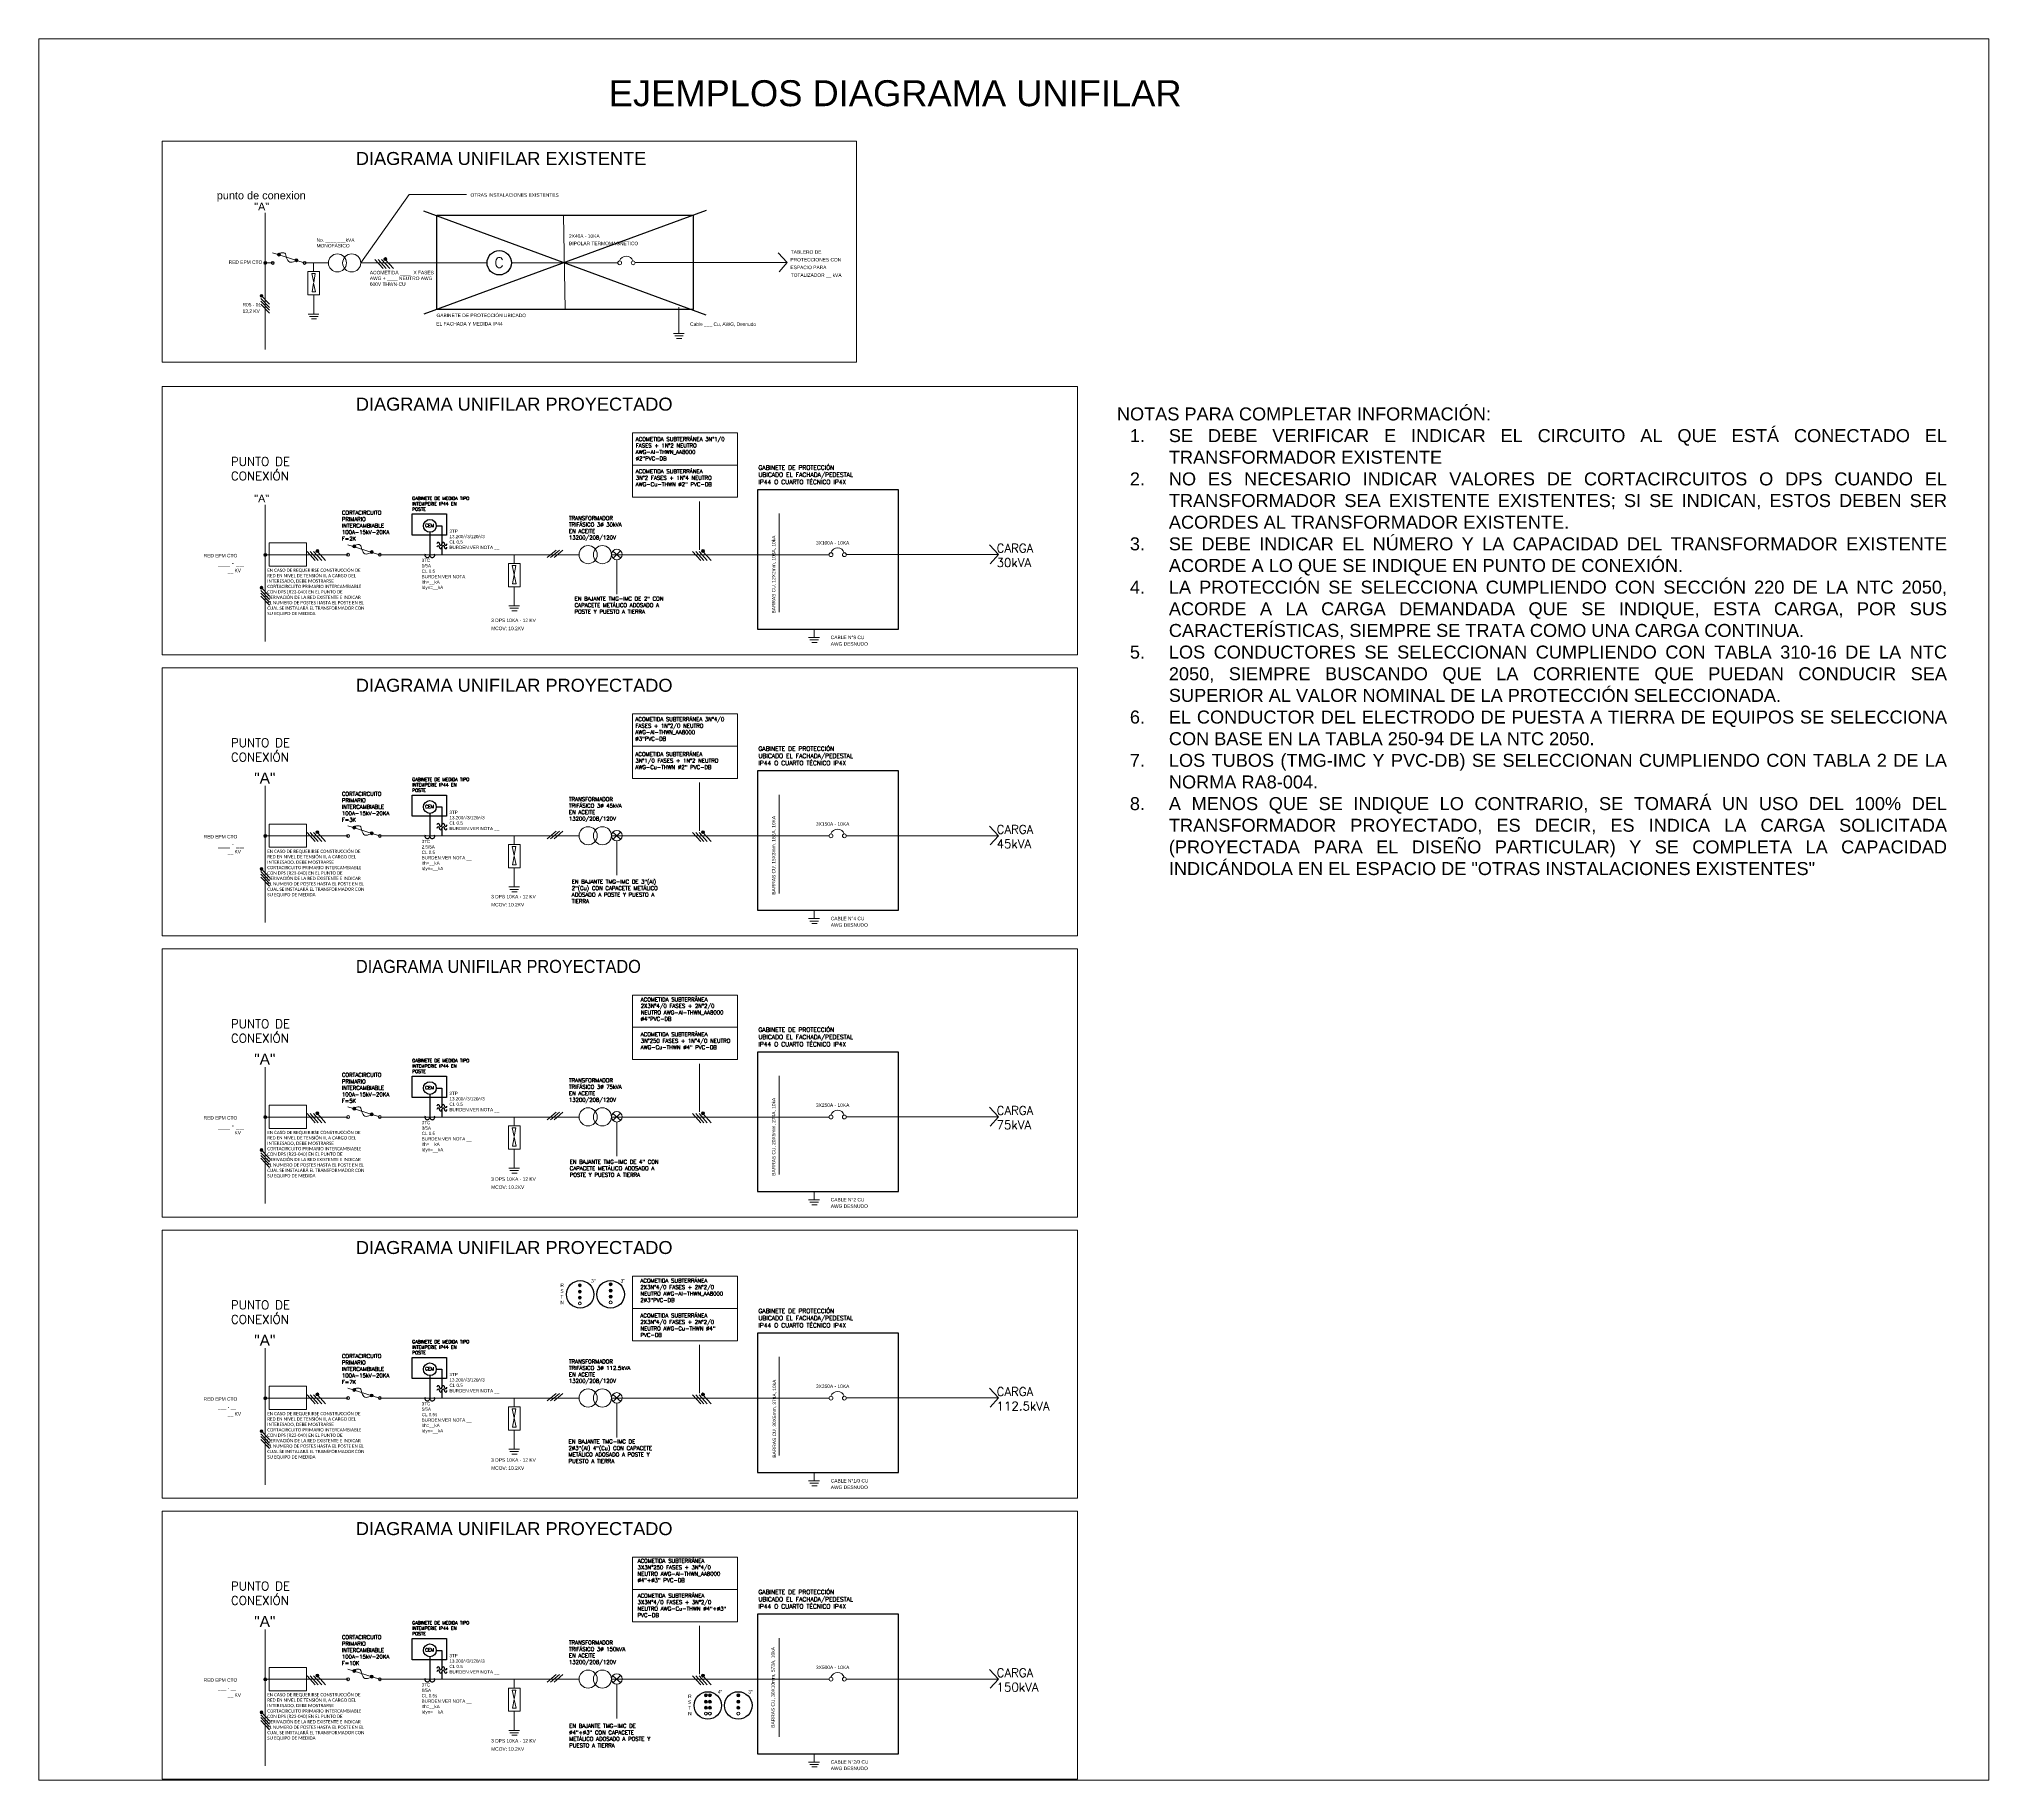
# Model space of a CAD drawing. Header units: millimetres. Extents: x 168 to 394, y 129 to 255.
# Drawn here: x 167.52 to 212.55, y 128.97 to 169.19 of the extents above; entities that cross this region are included whole.
import ezdxf

# ---------------------------------------------------------------- set-up
doc = ezdxf.new("R2010")
doc.units = ezdxf.units.MM
for name, color, linetype, lineweight in [('Equipos', 20, 'Continuous', 13), ('Esquemas', 7, 'Continuous', 13), ('Gabinete', 21, 'Continuous', 25), ('Gabinete de medida', 4, 'Continuous', 25), ('Redes', 3, 'Continuous', 25), ('textos', 7, 'Continuous', 13), ('Trafo', 40, 'Continuous', 13), ('Tubo Bajante', 5, 'Continuous', 25)]:
    doc.layers.add(name, color=color, linetype=linetype, lineweight=lineweight)
doc.layers.add('Medidor', color=210, linetype='Continuous')
doc.layers.add('Viewports', color=7, linetype='Continuous', plot=False)
doc.styles.add('0..18', font='', dxfattribs={"height": 0.18})
doc.styles.add('0.08', font='', dxfattribs={"height": 0.08})
doc.styles.add('0.3', font='', dxfattribs={"height": 0.3})
doc.styles.add('0.6', font='', dxfattribs={"height": 0.6})
doc.styles.add('RomanS', font='romans.shx')
doc.styles.get("Standard").update_dxf_attribs({"font": '', "height": 0.1})
doc.styles.get('0..18').set_extended_font_data('@Arial Unicode MS')
doc.styles.get('0.08').set_extended_font_data('@Arial Unicode MS')
doc.styles.get('0.3').set_extended_font_data('@Arial Unicode MS')
doc.styles.get('0.6').set_extended_font_data('@Arial Unicode MS')
doc.styles.get('Standard').set_extended_font_data('@Arial Unicode MS')

# ---------------------------------------------------------------- blocks, each defined once
blk = doc.blocks.new('A$C2A7F7C46')
at = {"lineweight": 0}
h = blk.add_hatch(color=256, dxfattribs=at)
h.dxf.hatch_style = 1
h.paths.add_polyline_path([(0.21, 0.189, 1), (0.142, 0.189, 1)])
h = blk.add_hatch(color=256, dxfattribs=at)
h.dxf.hatch_style = 1
h.paths.add_polyline_path([(0.614, 0.059, 1), (0.545, 0.059, 1)])
for p, q in [((0.031, 0.23), (0.735, 0.007)), ((0.974, 0.001), (0.974, -0.204)), ((0.845, -0.204), (1.115, -0.204)), ((0.845, -0.742), (0.845, -0.204)), ((0.932, -0.25), (1.013, -0.25)), ((0.978, -0.456), (0.932, -0.25)), ((1.013, -0.25), (0.978, -0.456)), ((1.115, -0.204), (1.115, -0.742)), ((1.115, -0.742), (0.845, -0.742)), ((0.943, -0.673), (0.977, -0.467)), ((1.024, -0.673), (0.943, -0.673)), ((0.977, -0.467), (1.024, -0.673)), ((0.98, -0.742), (0.98, -1.178)), ((0.852, -1.183), (1.1, -1.183)), ((0.881, -1.238), (1.08, -1.238)), ((0.925, -1.297), (1.046, -1.297))]:
    blk.add_line(p, q, dxfattribs=at)
for centre in [(0.034, -0.002), (0.176, 0.189), (0.58, 0.059), (0.767, -0.002)]:
    blk.add_circle(centre, 0.0343, dxfattribs=at)
blk.add_spline([(0.191, 0.22), (0.311, 0.222), (0.353, 0.118), (0.424, 0.017), (0.55, 0.038)], degree=3, dxfattribs=at)

msp = doc.modelspace()

# ---------------------------------------------------------------- hatches: boundary and pattern name
at = {"lineweight": 0}
h = msp.add_hatch(color=256, dxfattribs=at)
h.dxf.hatch_style = 1
h.paths.add_polyline_path([(174.83785, 157.46825, 1), (174.76929, 157.46825, 1)])
h = msp.add_hatch(color=256, dxfattribs=at)
h.dxf.hatch_style = 1
h.paths.add_polyline_path([(175.24155, 157.33809, 1), (175.17299, 157.33809, 1)])
h = msp.add_hatch(color=256, dxfattribs=at)
h.dxf.hatch_style = 1
h.paths.add_polyline_path([(174.83785, 150.97396, 1), (174.76929, 150.97396, 1)])
h = msp.add_hatch(color=256, dxfattribs=at)
h.dxf.hatch_style = 1
h.paths.add_polyline_path([(175.24155, 150.8438, 1), (175.17299, 150.8438, 1)])
h = msp.add_hatch(color=256, dxfattribs=at)
h.dxf.hatch_style = 1
h.paths.add_polyline_path([(174.83785, 144.47967, 1), (174.76929, 144.47967, 1)])
h = msp.add_hatch(color=256, dxfattribs=at)
h.dxf.hatch_style = 1
h.paths.add_polyline_path([(175.24155, 144.34951, 1), (175.17299, 144.34951, 1)])
h = msp.add_hatch(color=256, dxfattribs=at)
h.dxf.hatch_style = 1
h.paths.add_polyline_path([(174.83785, 137.98538, 1), (174.76929, 137.98538, 1)])
h = msp.add_hatch(color=256, dxfattribs=at)
h.dxf.hatch_style = 1
h.paths.add_polyline_path([(175.24155, 137.85522, 1), (175.17299, 137.85522, 1)])
h = msp.add_hatch(color=256, dxfattribs=at)
h.dxf.hatch_style = 1
h.paths.add_polyline_path([(174.83785, 131.49109, 1), (174.76929, 131.49109, 1)])
h = msp.add_hatch(color=256, dxfattribs=at)
h.dxf.hatch_style = 1
h.paths.add_polyline_path([(175.24155, 131.36093, 1), (175.17299, 131.36093, 1)])
at = {"layer": 'Redes', "lineweight": 0}
h = msp.add_hatch(color=256, dxfattribs=at)
h.dxf.hatch_style = 1
h.paths.add_polyline_path([(172.78272, 164.01928, 1), (172.71416, 164.01928, 1)])
h = msp.add_hatch(color=256, dxfattribs=at)
h.dxf.hatch_style = 1
h.paths.add_polyline_path([(175.55653, 164.10742, 1), (175.48797, 164.10742, 1)])
h = msp.add_hatch(color=256, dxfattribs=at)
h.dxf.hatch_style = 1
h.paths.add_polyline_path([(172.6966, 163.25883, 1), (172.62804, 163.25883, 1)])
h = msp.add_hatch(color=256, dxfattribs=at)
h.dxf.hatch_style = 1
h.paths.add_polyline_path([(172.78272, 157.2746, 1), (172.71416, 157.2746, 1)])
h = msp.add_hatch(color=256, dxfattribs=at)
h.dxf.hatch_style = 1
h.paths.add_polyline_path([(173.98893, 157.36274, 1), (173.92037, 157.36274, 1)])
h = msp.add_hatch(color=256, dxfattribs=at)
h.dxf.hatch_style = 1
h.paths.add_polyline_path([(182.89064, 157.36274, 1), (182.82208, 157.36274, 1)])
h = msp.add_hatch(color=256, dxfattribs=at)
h.dxf.hatch_style = 1
h.paths.add_polyline_path([(172.6966, 156.51415, 1), (172.62804, 156.51415, 1)])
h = msp.add_hatch(color=256, dxfattribs=at)
h.dxf.hatch_style = 1
h.paths.add_polyline_path([(173.98893, 150.86845, 1), (173.92037, 150.86845, 1)])
h = msp.add_hatch(color=256, dxfattribs=at)
h.dxf.hatch_style = 1
h.paths.add_polyline_path([(182.89064, 150.86845, 1), (182.82208, 150.86845, 1)])
h = msp.add_hatch(color=256, dxfattribs=at)
h.dxf.hatch_style = 1
h.paths.add_polyline_path([(172.78272, 150.78031, 1), (172.71416, 150.78031, 1)])
h = msp.add_hatch(color=256, dxfattribs=at)
h.dxf.hatch_style = 1
h.paths.add_polyline_path([(172.6966, 150.01986, 1), (172.62804, 150.01986, 1)])
h = msp.add_hatch(color=256, dxfattribs=at)
h.dxf.hatch_style = 1
h.paths.add_polyline_path([(172.78272, 144.28602, 1), (172.71416, 144.28602, 1)])
h = msp.add_hatch(color=256, dxfattribs=at)
h.dxf.hatch_style = 1
h.paths.add_polyline_path([(173.98893, 144.37416, 1), (173.92037, 144.37416, 1)])
h = msp.add_hatch(color=256, dxfattribs=at)
h.dxf.hatch_style = 1
h.paths.add_polyline_path([(182.89064, 144.37416, 1), (182.82208, 144.37416, 1)])
h = msp.add_hatch(color=256, dxfattribs=at)
h.dxf.hatch_style = 1
h.paths.add_polyline_path([(172.6966, 143.52557, 1), (172.62804, 143.52557, 1)])
at = {"layer": 'Redes'}
h = msp.add_hatch(color=256, dxfattribs=at)
h.dxf.hatch_style = 1
h.paths.add_polyline_path([(179.97852, 140.40219, 1), (180.04708, 140.40219, 1)])
h.paths.add_polyline_path([(180.04708, 140.25436, 1), (179.97852, 140.25436, 1)])
h.paths.add_polyline_path([(179.97852, 140.11537, 1), (180.04708, 140.11537, 1)])
h = msp.add_hatch(color=256, dxfattribs=at)
h.dxf.hatch_style = 1
h.paths.add_polyline_path([(180.68946, 140.42529, 1), (180.75802, 140.42529, 1)])
h.paths.add_polyline_path([(180.75802, 140.27747, 1), (180.68946, 140.27747, 1)])
h.paths.add_polyline_path([(180.68946, 140.13848, 1), (180.75802, 140.13848, 1)])
at = {"layer": 'Redes', "lineweight": 0}
h = msp.add_hatch(color=256, dxfattribs=at)
h.dxf.hatch_style = 1
h.paths.add_polyline_path([(172.78272, 137.79172, 1), (172.71416, 137.79172, 1)])
h = msp.add_hatch(color=256, dxfattribs=at)
h.dxf.hatch_style = 1
h.paths.add_polyline_path([(173.98893, 137.87987, 1), (173.92037, 137.87987, 1)])
h = msp.add_hatch(color=256, dxfattribs=at)
h.dxf.hatch_style = 1
h.paths.add_polyline_path([(182.89064, 137.87987, 1), (182.82208, 137.87987, 1)])
h = msp.add_hatch(color=256, dxfattribs=at)
h.dxf.hatch_style = 1
h.paths.add_polyline_path([(172.6966, 137.03128, 1), (172.62804, 137.03128, 1)])
h = msp.add_hatch(color=256, dxfattribs=at)
h.dxf.hatch_style = 1
h.paths.add_polyline_path([(172.78272, 131.29743, 1), (172.71416, 131.29743, 1)])
h = msp.add_hatch(color=256, dxfattribs=at)
h.dxf.hatch_style = 1
h.paths.add_polyline_path([(173.98893, 131.38558, 1), (173.92037, 131.38558, 1)])
h = msp.add_hatch(color=256, dxfattribs=at)
h.dxf.hatch_style = 1
h.paths.add_polyline_path([(182.89064, 131.38558, 1), (182.82208, 131.38558, 1)])
at = {"layer": 'Redes'}
h = msp.add_hatch(color=256, dxfattribs=at)
h.dxf.hatch_style = 1
h.paths.add_polyline_path([(182.98165, 130.92922, 1), (183.05022, 130.92922, 1)])
h.paths.add_polyline_path([(182.95684, 130.92922, 1), (182.88828, 130.92922, 1)])
h = msp.add_hatch(color=256, dxfattribs=at)
h.dxf.hatch_style = 1
h.paths.add_polyline_path([(182.98165, 130.7814, 1), (183.05022, 130.7814, 1)])
h.paths.add_polyline_path([(182.95684, 130.7814, 1), (182.88828, 130.7814, 1)])
h = msp.add_hatch(color=256, dxfattribs=at)
h.dxf.hatch_style = 1
h.paths.add_polyline_path([(182.98165, 130.64241, 1), (183.05022, 130.64241, 1)])
h.paths.add_polyline_path([(182.95684, 130.64241, 1), (182.88828, 130.64241, 1)])
h = msp.add_hatch(color=256, dxfattribs=at)
h.dxf.hatch_style = 1
h.paths.add_polyline_path([(183.63748, 130.92922, 1), (183.70605, 130.92922, 1)])
h.paths.add_polyline_path([(183.70605, 130.7814, 1), (183.63748, 130.7814, 1)])
h.paths.add_polyline_path([(183.63748, 130.64241, 1), (183.70605, 130.64241, 1)])
at = {"layer": 'Redes', "lineweight": 0}
h = msp.add_hatch(color=256, dxfattribs=at)
h.dxf.hatch_style = 1
h.paths.add_polyline_path([(172.6966, 130.53699, 1), (172.62804, 130.53699, 1)])

# ---------------------------------------------------------------- linework, layer by layer
at = {"lineweight": 0}
for p, q in [((174.65819, 157.50895), (175.36221, 157.28679)), ((178.49278, 157.27988), (178.49278, 157.07515)), ((178.36401, 157.07515), (178.63349, 157.07515)), ((178.36401, 156.5369), (178.36401, 157.07515)), ((178.45052, 157.02889), (178.53123, 157.02889)), ((178.49669, 156.82316), (178.45052, 157.02889)), ((178.46142, 156.60656), (178.49595, 156.81229)), ((178.49595, 156.81229), (178.54212, 156.60656)), ((178.53123, 157.02889), (178.49669, 156.82316)), ((178.63349, 157.07515), (178.63349, 156.5369)), ((178.63349, 156.5369), (178.36401, 156.5369)), ((178.54212, 156.60656), (178.46142, 156.60656)), ((178.49875, 156.5369), (178.49875, 156.10142)), ((178.37069, 156.09631), (178.6188, 156.09631)), ((178.3994, 156.04125), (178.59812, 156.04125)), ((178.44305, 155.98275), (178.56472, 155.98275)), ((174.65819, 151.01466), (175.36221, 150.7925)), ((178.36401, 150.58086), (178.63349, 150.58086)), ((178.36401, 150.04261), (178.36401, 150.58086)), ((178.45052, 150.5346), (178.53123, 150.5346)), ((178.49669, 150.32887), (178.45052, 150.5346)), ((178.49278, 150.78559), (178.49278, 150.58086)), ((178.53123, 150.5346), (178.49669, 150.32887)), ((178.63349, 150.58086), (178.63349, 150.04261)), ((178.63349, 150.04261), (178.36401, 150.04261)), ((178.46142, 150.11227), (178.49595, 150.318)), ((178.54212, 150.11227), (178.46142, 150.11227)), ((178.49595, 150.318), (178.54212, 150.11227)), ((178.49875, 150.04261), (178.49875, 149.60713)), ((178.37069, 149.60202), (178.6188, 149.60202)), ((178.3994, 149.54696), (178.59812, 149.54696)), ((178.44305, 149.48846), (178.56472, 149.48846)), ((174.65819, 144.52037), (175.36221, 144.29821)), ((178.36401, 144.08657), (178.63349, 144.08657)), ((178.36401, 143.54832), (178.36401, 144.08657)), ((178.49278, 144.2913), (178.49278, 144.08657)), ((178.63349, 144.08657), (178.63349, 143.54832)), ((178.45052, 144.04031), (178.53123, 144.04031)), ((178.49669, 143.83458), (178.45052, 144.04031)), ((178.46142, 143.61798), (178.49595, 143.82371)), ((178.49595, 143.82371), (178.54212, 143.61798)), ((178.53123, 144.04031), (178.49669, 143.83458)), ((178.63349, 143.54832), (178.36401, 143.54832)), ((178.54212, 143.61798), (178.46142, 143.61798)), ((178.49875, 143.54832), (178.49875, 143.11284)), ((178.37069, 143.10773), (178.6188, 143.10773)), ((178.3994, 143.05267), (178.59812, 143.05267)), ((178.44305, 142.99417), (178.56472, 142.99417)), ((174.65819, 138.02608), (175.36221, 137.80392)), ((178.49278, 137.79701), (178.49278, 137.59228)), ((178.36401, 137.59228), (178.63349, 137.59228)), ((178.36401, 137.05403), (178.36401, 137.59228)), ((178.45052, 137.54601), (178.53123, 137.54601)), ((178.49669, 137.34029), (178.45052, 137.54601)), ((178.53123, 137.54601), (178.49669, 137.34029)), ((178.63349, 137.59228), (178.63349, 137.05403)), ((178.63349, 137.05403), (178.36401, 137.05403)), ((178.46142, 137.12369), (178.49595, 137.32942)), ((178.54212, 137.12369), (178.46142, 137.12369)), ((178.49595, 137.32942), (178.54212, 137.12369)), ((178.49875, 137.05403), (178.49875, 136.61855)), ((178.37069, 136.61344), (178.6188, 136.61344)), ((178.3994, 136.55837), (178.59812, 136.55837)), ((178.44305, 136.49988), (178.56472, 136.49988)), ((174.65819, 131.53179), (175.36221, 131.30963)), ((178.36401, 131.09799), (178.63349, 131.09799)), ((178.36401, 130.55974), (178.36401, 131.09799)), ((178.45052, 131.05172), (178.53123, 131.05172)), ((178.49669, 130.84599), (178.45052, 131.05172)), ((178.49278, 131.30272), (178.49278, 131.09799)), ((178.53123, 131.05172), (178.49669, 130.84599)), ((178.63349, 131.09799), (178.63349, 130.55974)), ((178.46142, 130.6294), (178.49595, 130.83513)), ((178.54212, 130.6294), (178.46142, 130.6294)), ((178.49595, 130.83513), (178.54212, 130.6294)), ((178.63349, 130.55974), (178.36401, 130.55974)), ((178.49875, 130.55974), (178.49875, 130.12426)), ((178.37069, 130.11914), (178.6188, 130.11914)), ((178.3994, 130.06408), (178.59812, 130.06408)), ((178.44305, 130.00559), (178.56472, 130.00559))]:
    msp.add_line(p, q, dxfattribs=at)
for centre in [(174.66175, 157.27695), (174.80357, 157.46825), (175.20727, 157.33809), (175.39466, 157.27695), (174.80357, 150.97396), (175.20727, 150.8438), (174.66175, 150.78266), (175.39466, 150.78266), (174.66175, 144.28837), (174.80357, 144.47967), (175.20727, 144.34951), (175.39466, 144.28837), (174.66175, 137.79408), (174.80357, 137.98538), (175.20727, 137.85522), (175.39466, 137.79408), (174.80357, 131.49109), (174.66175, 131.29979), (175.20727, 131.36093), (175.39466, 131.29979)]:
    msp.add_circle(centre, 0.03428, dxfattribs=at)
for points in [[(174.819, 157.499), (174.93845, 157.50085), (174.9803, 157.39685), (175.05136, 157.29674), (175.17785, 157.31779)], [(174.819, 151.00471), (174.93845, 151.00656), (174.9803, 150.90256), (175.05136, 150.80245), (175.17785, 150.8235)], [(174.819, 144.51042), (174.93845, 144.51227), (174.9803, 144.40827), (175.05136, 144.30816), (175.17785, 144.32921)], [(174.819, 138.01613), (174.93845, 138.01798), (174.9803, 137.91398), (175.05136, 137.81387), (175.17785, 137.83492)], [(174.819, 131.52183), (174.93845, 131.52369), (174.9803, 131.41968), (175.05136, 131.31958), (175.17785, 131.34063)]]:
    msp.add_spline(points, degree=3, dxfattribs=at)
at = {"layer": 'Equipos', "lineweight": 0}
for p, q in [((182.29804, 162.3873), (182.29804, 162.99332)), ((182.17398, 162.3873), (182.4221, 162.3873)), ((182.20269, 162.33224), (182.40142, 162.33224)), ((182.24634, 162.27374), (182.36801, 162.27374)), ((185.29597, 155.36506), (185.54409, 155.36506)), ((185.42403, 155.55806), (185.42403, 155.37017)), ((185.32468, 155.31), (185.52341, 155.31)), ((185.36833, 155.2515), (185.49, 155.2515)), ((185.42403, 149.06377), (185.42403, 148.87588)), ((185.29597, 148.87077), (185.54409, 148.87077)), ((185.32468, 148.81571), (185.52341, 148.81571)), ((185.36833, 148.75721), (185.49, 148.75721)), ((185.29597, 142.37648), (185.54409, 142.37648)), ((185.32468, 142.32142), (185.52341, 142.32142)), ((185.42403, 142.56948), (185.42403, 142.38159)), ((185.36833, 142.26292), (185.49, 142.26292)), ((185.42403, 136.07519), (185.42403, 135.8873)), ((185.29597, 135.88219), (185.54409, 135.88219)), ((185.32468, 135.82713), (185.52341, 135.82713)), ((185.36833, 135.76863), (185.49, 135.76863)), ((185.29597, 129.3879), (185.54409, 129.3879)), ((185.32468, 129.33284), (185.52341, 129.33284)), ((185.36833, 129.27434), (185.49, 129.27434)), ((185.42403, 129.5809), (185.42403, 129.39301))]:
    msp.add_line(p, q, dxfattribs=at)
for centre in [(180.93369, 164.02228), (181.24289, 164.02228), (185.81208, 157.2776), (186.12129, 157.2776), (185.81208, 150.78331), (186.12129, 150.78331), (185.81208, 144.28902), (186.12129, 144.28902), (185.81208, 137.79473), (186.12129, 137.79473), (185.81208, 131.30044), (186.12129, 131.30044)]:
    msp.add_circle(centre, 0.04409, dxfattribs=at)
for centre in [(181.08543, 164.01607), (185.96383, 157.27139), (185.96383, 150.7771), (185.96383, 144.28281), (185.96383, 137.78852), (185.96383, 131.29423)]:
    msp.add_arc(centre, 0.16241, 18.094384, 161.908773, dxfattribs=at)
at = {"layer": 'Esquemas'}
msp.add_lwpolyline([(167.52449, 169.19199), (212.55084, 169.19199), (212.55084, 128.97229), (167.52449, 128.97229)], close=True, dxfattribs=at)
at = {"layer": 'Esquemas', "lineweight": 0}
for points in [[(170.37183, 161.72416), (186.40091, 161.72416), (186.40091, 166.83497), (170.37183, 166.83497)], [(170.37183, 154.96613), (191.50429, 154.96613), (191.50429, 161.16042), (170.37183, 161.16042)], [(170.37183, 148.47184), (170.37183, 154.66613), (191.50429, 154.66613), (191.50429, 148.47184)], [(170.37183, 141.97755), (170.37183, 148.17184), (191.50429, 148.17184), (191.50429, 141.97755)], [(170.37183, 135.48326), (170.37183, 141.67755), (191.50429, 141.67755), (191.50429, 135.48326)], [(170.37183, 128.98897), (170.37183, 135.18326), (191.50429, 135.18326), (191.50429, 128.98897)]]:
    msp.add_lwpolyline(points, close=True, dxfattribs=at)
at = {"layer": 'Gabinete'}
for p, q in [((182.92751, 165.22897), (176.41338, 162.83251)), ((182.92751, 162.81429), (176.41338, 165.21075))]:
    msp.add_line(p, q, dxfattribs=at)
at = {"layer": 'Gabinete', "lineweight": 0}
for p, q in [((179.63422, 165.11861), (179.67045, 162.94288)), ((182.62751, 164.71883), (182.62751, 164.70601)), ((182.62751, 164.69857), (182.62751, 164.68363)), ((182.62751, 164.67613), (182.62751, 164.66337)), ((182.62751, 164.65485), (182.62751, 164.63991)), ((182.62751, 164.63241), (182.62751, 164.61959)), ((182.62751, 164.61215), (182.62751, 164.59612))]:
    msp.add_line(p, q, dxfattribs=at)
at = {"layer": 'Gabinete'}
for points in [[(176.71338, 165.11861), (182.62751, 165.11861), (182.62751, 162.94288), (176.71338, 162.94288)], [(176.71338, 165.11861), (182.62751, 165.11861), (182.62751, 162.94288), (176.71338, 162.94288)], [(184.11762, 155.55806), (187.37081, 155.55806), (187.37081, 158.77863), (184.11762, 158.77863)], [(184.11762, 149.06377), (187.37081, 149.06377), (187.37081, 152.28434), (184.11762, 152.28434)], [(184.11762, 142.56948), (187.37081, 142.56948), (187.37081, 145.79004), (184.11762, 145.79004)], [(184.11762, 136.07519), (187.37081, 136.07519), (187.37081, 139.29575), (184.11762, 139.29575)], [(184.11762, 129.5809), (187.37081, 129.5809), (187.37081, 132.80146), (184.11762, 132.80146)]]:
    msp.add_lwpolyline(points, close=True, dxfattribs=at)
at = {"layer": 'Gabinete de medida', "ltscale": 0.07}
for p, q in [((176.54958, 157.79781), (176.54958, 157.26269)), ((176.6967, 157.94493), (176.82903, 157.94493)), ((176.82903, 157.94493), (176.82903, 157.5219)), ((176.82903, 157.45797), (176.82903, 157.27695)), ((176.54958, 151.30352), (176.54958, 150.7684)), ((176.6967, 151.45064), (176.82903, 151.45064)), ((176.82903, 151.45064), (176.82903, 151.02761)), ((176.82903, 150.96368), (176.82903, 150.78266)), ((176.54958, 144.80923), (176.54958, 144.27411)), ((176.6967, 144.95635), (176.82903, 144.95635)), ((176.82903, 144.95635), (176.82903, 144.53332)), ((176.82903, 144.46939), (176.82903, 144.28837)), ((176.54958, 138.31493), (176.54958, 137.77982)), ((176.6967, 138.46206), (176.82903, 138.46206)), ((176.82903, 138.46206), (176.82903, 138.03903)), ((176.82903, 137.9751), (176.82903, 137.79408)), ((176.6967, 131.96777), (176.82903, 131.96777)), ((176.82903, 131.96777), (176.82903, 131.54474)), ((176.54958, 131.82064), (176.54958, 131.28553)), ((176.82903, 131.48081), (176.82903, 131.29979))]:
    msp.add_line(p, q, dxfattribs=at)
at = {"layer": 'Gabinete de medida', "ltscale": 2}
for points in [[(176.14271, 157.72948), (176.14271, 158.21907), (176.93014, 158.21907), (176.93014, 157.72948)], [(176.14271, 151.23519), (176.14271, 151.72478), (176.93014, 151.72478), (176.93014, 151.23519)], [(176.14271, 144.7409), (176.14271, 145.23049), (176.93014, 145.23049), (176.93014, 144.7409)], [(176.14271, 138.2466), (176.14271, 138.7362), (176.93014, 138.7362), (176.93014, 138.2466)], [(176.14271, 131.75231), (176.14271, 132.24191), (176.93014, 132.24191), (176.93014, 131.75231)]]:
    msp.add_lwpolyline(points, close=True, dxfattribs=at)
at = {"layer": 'Gabinete de medida', "ltscale": 0.07}
for centre, radius, start, end in [((176.49279, 157.27209), 0.05737, 157.311916, 351.191192), ((176.60617, 157.27209), 0.05737, 188.808808, 22.688084), ((176.74198, 157.53276), 0.02924, 353.151167, 187.030443), ((176.74198, 157.45454), 0.02924, 353.151167, 187.030443), ((176.80005, 157.52578), 0.02924, 173.151167, 7.030443), ((176.80005, 157.44756), 0.02924, 173.151167, 7.030443), ((176.85809, 157.53294), 0.02924, 353.151167, 187.030443), ((176.85809, 157.45472), 0.02924, 353.151167, 187.030443), ((176.91615, 157.52597), 0.02924, 173.151167, 7.030443), ((176.91615, 157.44775), 0.02924, 173.151167, 7.030443), ((176.74198, 151.03847), 0.02924, 353.151167, 187.030443), ((176.74198, 150.96025), 0.02924, 353.151167, 187.030443), ((176.80005, 151.03149), 0.02924, 173.151167, 7.030443), ((176.80005, 150.95327), 0.02924, 173.151167, 7.030443), ((176.85809, 151.03865), 0.02924, 353.151167, 187.030443), ((176.85809, 150.96043), 0.02924, 353.151167, 187.030443), ((176.91615, 151.03168), 0.02924, 173.151167, 7.030443), ((176.91615, 150.95346), 0.02924, 173.151167, 7.030443), ((176.49279, 150.7778), 0.05737, 157.311916, 351.191192), ((176.60617, 150.7778), 0.05737, 188.808808, 22.688084), ((176.74198, 144.54418), 0.02924, 353.151167, 187.030443), ((176.80005, 144.5372), 0.02924, 173.151167, 7.030443), ((176.85809, 144.54436), 0.02924, 353.151167, 187.030443), ((176.91615, 144.53739), 0.02924, 173.151167, 7.030443), ((176.49279, 144.28351), 0.05737, 157.311916, 351.191192), ((176.60617, 144.28351), 0.05737, 188.808808, 22.688084), ((176.74198, 144.46595), 0.02924, 353.151167, 187.030443), ((176.80005, 144.45898), 0.02924, 173.151167, 7.030443), ((176.85809, 144.46614), 0.02924, 353.151167, 187.030443), ((176.91615, 144.45916), 0.02924, 173.151167, 7.030443), ((176.49279, 137.78922), 0.05737, 157.311916, 351.191192), ((176.60617, 137.78922), 0.05737, 188.808808, 22.688084), ((176.74198, 138.04988), 0.02924, 353.151167, 187.030443), ((176.74198, 137.97166), 0.02924, 353.151167, 187.030443), ((176.80005, 138.04291), 0.02924, 173.151167, 7.030443), ((176.80005, 137.96469), 0.02924, 173.151167, 7.030443), ((176.85809, 138.05007), 0.02924, 353.151167, 187.030443), ((176.85809, 137.97185), 0.02924, 353.151167, 187.030443), ((176.91615, 138.04309), 0.02924, 173.151167, 7.030443), ((176.91615, 137.96487), 0.02924, 173.151167, 7.030443), ((176.74198, 131.55559), 0.02924, 353.151167, 187.030443), ((176.74198, 131.47737), 0.02924, 353.151167, 187.030443), ((176.80005, 131.54862), 0.02924, 173.151167, 7.030443), ((176.85809, 131.55578), 0.02924, 353.151167, 187.030443), ((176.85809, 131.47756), 0.02924, 353.151167, 187.030443), ((176.91615, 131.5488), 0.02924, 173.151167, 7.030443), ((176.49279, 131.29493), 0.05737, 157.311916, 351.191192), ((176.60617, 131.29493), 0.05737, 188.808808, 22.688084), ((176.80005, 131.4704), 0.02924, 173.151167, 7.030443), ((176.91615, 131.47058), 0.02924, 173.151167, 7.030443)]:
    msp.add_arc(centre, radius, start, end, dxfattribs=at)
at = {"layer": 'Medidor'}
for centre, radius in [((178.15148, 164.02163), 0.28086), ((176.54958, 157.94493), 0.14712), ((176.54958, 151.45064), 0.14712), ((176.54958, 144.95635), 0.14712), ((176.54958, 138.46206), 0.14712), ((176.54958, 131.96777), 0.14712)]:
    msp.add_circle(centre, radius, dxfattribs=at)
at = {"layer": 'Redes', "lineweight": 0}
for p, q in [((172.74557, 165.17422), (172.74557, 162.02133)), ((172.78173, 164.02163), (172.95695, 164.02163)), ((173.62146, 164.02163), (174.20594, 164.02163)), ((174.95502, 164.02163), (177.87062, 164.02163)), ((175.28115, 164.10037), (175.46905, 163.88929)), ((175.35397, 164.10037), (175.54187, 163.88929)), ((175.43382, 164.10037), (175.62172, 163.88929)), ((175.52073, 164.10037), (175.70863, 163.88929)), ((178.43234, 164.02163), (180.88823, 164.02163)), ((181.28698, 164.02564), (184.80065, 164.02564)), ((184.596, 164.24966), (184.80065, 164.02564)), ((184.80065, 164.02564), (184.61191, 163.81313)), ((172.64465, 163.27475), (172.84823, 163.06286)), ((172.64465, 163.19717), (172.84823, 162.98528)), ((172.64465, 163.13588), (172.84823, 162.92399)), ((172.64465, 163.06859), (172.84823, 162.8567)), ((172.74557, 158.42954), (172.74557, 155.27665)), ((172.78173, 157.27695), (174.66175, 157.27695)), ((173.71355, 157.35569), (173.90145, 157.14461)), ((173.78637, 157.35569), (173.97427, 157.14461)), ((173.86622, 157.35569), (174.05412, 157.14461)), ((173.95313, 157.35569), (174.14103, 157.14461)), ((175.36038, 157.27695), (176.99077, 157.27695)), ((176.99077, 157.27695), (179.9948, 157.27695)), ((179.46743, 157.38629), (179.26204, 157.21195)), ((179.54446, 157.38629), (179.33907, 157.21195)), ((179.62148, 157.38629), (179.4161, 157.21195)), ((180.74384, 157.27695), (185.76663, 157.27695)), ((182.61526, 157.35569), (182.80316, 157.14461)), ((182.68808, 157.35569), (182.87598, 157.14461)), ((182.76793, 157.35569), (182.95583, 157.14461)), ((182.85484, 157.35569), (183.04274, 157.14461)), ((186.16538, 157.28096), (189.67905, 157.28096)), ((189.4744, 157.50498), (189.67905, 157.28096)), ((189.67905, 157.28096), (189.49031, 157.06845)), ((172.64465, 156.53007), (172.84823, 156.31818)), ((172.64465, 156.45249), (172.84823, 156.2406)), ((172.64465, 156.3912), (172.84823, 156.17931)), ((172.64465, 156.32391), (172.84823, 156.11202)), ((172.74557, 151.93525), (172.74557, 148.78236)), ((173.71355, 150.8614), (173.90145, 150.65031)), ((173.78637, 150.8614), (173.97427, 150.65031)), ((173.86622, 150.8614), (174.05412, 150.65031)), ((173.95313, 150.8614), (174.14103, 150.65031)), ((179.46743, 150.892), (179.26204, 150.71766)), ((179.54446, 150.892), (179.33907, 150.71766)), ((179.62148, 150.892), (179.4161, 150.71766)), ((182.61526, 150.8614), (182.80316, 150.65031)), ((182.68808, 150.8614), (182.87598, 150.65031)), ((182.76793, 150.8614), (182.95583, 150.65031)), ((182.85484, 150.8614), (183.04274, 150.65031)), ((189.4744, 151.01069), (189.67905, 150.78667)), ((172.78173, 150.78266), (174.66175, 150.78266)), ((175.36038, 150.78266), (176.99077, 150.78266)), ((176.99077, 150.78266), (179.9948, 150.78266)), ((180.74384, 150.78266), (185.76663, 150.78266)), ((186.16538, 150.78667), (189.67905, 150.78667)), ((189.67905, 150.78667), (189.49031, 150.57416)), ((172.64465, 150.03578), (172.84823, 149.82389)), ((172.64465, 149.9582), (172.84823, 149.74631)), ((172.64465, 149.89691), (172.84823, 149.68502)), ((172.64465, 149.82962), (172.84823, 149.61773)), ((172.74557, 145.44096), (172.74557, 142.28807)), ((172.78173, 144.28837), (174.66175, 144.28837)), ((173.71355, 144.36711), (173.90145, 144.15602)), ((173.78637, 144.36711), (173.97427, 144.15602)), ((173.86622, 144.36711), (174.05412, 144.15602)), ((173.95313, 144.36711), (174.14103, 144.15602)), ((175.36038, 144.28837), (176.99077, 144.28837)), ((176.99077, 144.28837), (179.9948, 144.28837)), ((179.46743, 144.39771), (179.26204, 144.22337)), ((179.54446, 144.39771), (179.33907, 144.22337)), ((179.62148, 144.39771), (179.4161, 144.22337)), ((180.74384, 144.28837), (185.76663, 144.28837)), ((182.61526, 144.36711), (182.80316, 144.15602)), ((182.68808, 144.36711), (182.87598, 144.15602)), ((182.76793, 144.36711), (182.95583, 144.15602)), ((182.85484, 144.36711), (183.04274, 144.15602)), ((186.16538, 144.29238), (189.67905, 144.29238)), ((189.4744, 144.5164), (189.67905, 144.29238)), ((189.67905, 144.29238), (189.49031, 144.07987)), ((172.64465, 143.54149), (172.84823, 143.3296)), ((172.64465, 143.46391), (172.84823, 143.25202)), ((172.64465, 143.40262), (172.84823, 143.19073)), ((172.64465, 143.33533), (172.84823, 143.12344)), ((172.74557, 138.94667), (172.74557, 135.79378)), ((172.78173, 137.79408), (174.66175, 137.79408)), ((173.71355, 137.87282), (173.90145, 137.66173)), ((173.78637, 137.87282), (173.97427, 137.66173)), ((173.86622, 137.87282), (174.05412, 137.66173)), ((173.95313, 137.87282), (174.14103, 137.66173)), ((175.36038, 137.79408), (176.99077, 137.79408)), ((176.99077, 137.79408), (179.9948, 137.79408)), ((179.46743, 137.90342), (179.26204, 137.72908)), ((179.54446, 137.90342), (179.33907, 137.72908)), ((179.62148, 137.90342), (179.4161, 137.72908)), ((180.74384, 137.79408), (185.76663, 137.79408)), ((182.61526, 137.87282), (182.80316, 137.66173)), ((182.68808, 137.87282), (182.87598, 137.66173)), ((182.76793, 137.87282), (182.95583, 137.66173)), ((182.85484, 137.87282), (183.04274, 137.66173)), ((186.16538, 137.79809), (189.67905, 137.79809)), ((189.4744, 138.02211), (189.67905, 137.79809)), ((189.67905, 137.79809), (189.49031, 137.58558)), ((172.64465, 137.0472), (172.84823, 136.83531)), ((172.64465, 136.96961), (172.84823, 136.75773)), ((172.64465, 136.90833), (172.84823, 136.69644)), ((172.64465, 136.84104), (172.84823, 136.62915)), ((172.74557, 132.45238), (172.74557, 129.29949)), ((189.4744, 131.52781), (189.67905, 131.3038)), ((172.78173, 131.29979), (174.66175, 131.29979)), ((173.71355, 131.37853), (173.90145, 131.16744)), ((173.78637, 131.37853), (173.97427, 131.16744)), ((173.86622, 131.37853), (174.05412, 131.16744)), ((173.95313, 131.37853), (174.14103, 131.16744)), ((175.36038, 131.29979), (176.99077, 131.29979)), ((176.99077, 131.29979), (179.9948, 131.29979)), ((179.46743, 131.40913), (179.26204, 131.23479)), ((179.54446, 131.40913), (179.33907, 131.23479)), ((179.62148, 131.40913), (179.4161, 131.23479)), ((180.74384, 131.29979), (185.76663, 131.29979)), ((182.61526, 131.37853), (182.80316, 131.16744)), ((182.68808, 131.37853), (182.87598, 131.16744)), ((182.76793, 131.37853), (182.95583, 131.16744)), ((182.85484, 131.37853), (183.04274, 131.16744)), ((186.16538, 131.3038), (189.67905, 131.3038)), ((189.67905, 131.3038), (189.49031, 131.09129)), ((172.64465, 130.55291), (172.84823, 130.34102)), ((172.64465, 130.47532), (172.84823, 130.26344)), ((172.64465, 130.41404), (172.84823, 130.20215)), ((172.64465, 130.34675), (172.84823, 130.13486))]:
    msp.add_line(p, q, dxfattribs=at)
for centre in [(172.74844, 164.01928), (175.52225, 164.10742), (172.66232, 163.25883), (172.74844, 157.2746), (173.95465, 157.36274), (182.85636, 157.36274), (172.66232, 156.51415), (173.95465, 150.86845), (182.85636, 150.86845), (172.74844, 150.78031), (172.66232, 150.01986), (172.74844, 144.28602), (173.95465, 144.37416), (182.85636, 144.37416), (172.66232, 143.52557), (180.0128, 140.40219), (180.0128, 140.25436), (180.0128, 140.11537), (180.72374, 140.42529), (180.72374, 140.27747), (180.72374, 140.13848), (180.72374, 140.00457), (180.0128, 139.98147), (172.74844, 137.79172), (173.95465, 137.87987), (182.85636, 137.87987), (172.66232, 137.03128), (172.74844, 131.29743), (173.95465, 131.38558), (182.85636, 131.38558), (182.92256, 130.92922), (182.92256, 130.7814), (182.92256, 130.64241), (183.01594, 130.92922), (183.01594, 130.7814), (183.01594, 130.64241), (183.67176, 130.92922), (183.67176, 130.7814), (183.67176, 130.64241), (172.66232, 130.53699), (182.92256, 130.50851), (183.01594, 130.50851), (183.67176, 130.50851)]:
    msp.add_circle(centre, 0.03428, dxfattribs=at)
at = {"layer": 'textos', "lineweight": 0}
for p, q in [((182.77452, 157.39377), (182.77452, 158.50749)), ((184.61414, 158.22827), (184.61414, 155.94912)), ((180.86978, 157.15993), (180.86978, 156.36954)), ((182.77452, 150.89948), (182.77452, 152.0132)), ((184.61414, 151.73398), (184.61414, 149.45483)), ((180.86978, 150.66564), (180.86978, 149.87525)), ((182.77452, 144.40519), (182.77452, 145.51891)), ((184.61414, 145.23969), (184.61414, 142.96054)), ((180.86978, 144.17135), (180.86978, 143.38096)), ((182.77452, 137.9109), (182.77452, 139.02462)), ((184.61414, 138.7454), (184.61414, 136.46625)), ((180.86978, 137.67706), (180.86978, 136.88667)), ((182.77452, 131.41661), (182.77452, 132.53033)), ((184.61414, 132.25111), (184.61414, 129.97196)), ((180.86978, 131.18277), (180.86978, 130.39238))]:
    msp.add_line(p, q, dxfattribs=at)
at = {"layer": 'textos'}
msp.add_lwpolyline([(174.95503, 164.01928), (176.07081, 165.59987), (177.39479, 165.59987)], dxfattribs=at)
for points in [[(181.2321, 160.09503), (183.64994, 160.09503), (183.64994, 159.34958), (181.2321, 159.34958)], [(181.2321, 159.34958), (183.64994, 159.34958), (183.64994, 158.60413), (181.2321, 158.60413)], [(172.83859, 157.55119), (173.6997, 157.55119), (173.6997, 157.01289), (172.83859, 157.01289)], [(181.2321, 153.60073), (183.64994, 153.60073), (183.64994, 152.85529), (181.2321, 152.85529)], [(181.2321, 152.85529), (183.64994, 152.85529), (183.64994, 152.10984), (181.2321, 152.10984)], [(172.83859, 151.0569), (173.6997, 151.0569), (173.6997, 150.5186), (172.83859, 150.5186)], [(181.2321, 147.10644), (183.64994, 147.10644), (183.64994, 146.361), (181.2321, 146.361)], [(181.2321, 146.361), (183.64994, 146.361), (183.64994, 145.61555), (181.2321, 145.61555)], [(172.83859, 144.56261), (173.6997, 144.56261), (173.6997, 144.02431), (172.83859, 144.02431)], [(181.2321, 140.61215), (183.64994, 140.61215), (183.64994, 139.86671), (181.2321, 139.86671)], [(181.2321, 139.86671), (183.64994, 139.86671), (183.64994, 139.12126), (181.2321, 139.12126)], [(172.83859, 138.06832), (173.6997, 138.06832), (173.6997, 137.53002), (172.83859, 137.53002)], [(172.83859, 131.57403), (173.6997, 131.57403), (173.6997, 131.03573), (172.83859, 131.03573)]]:
    msp.add_lwpolyline(points, close=True, dxfattribs=at)
at = {"layer": 'textos', "lineweight": 0}
for points in [[(181.2321, 134.11786), (183.64994, 134.11786), (183.64994, 133.37242), (181.2321, 133.37242)], [(181.2321, 133.37242), (183.64994, 133.37242), (183.64994, 132.62697), (181.2321, 132.62697)]]:
    msp.add_lwpolyline(points, close=True, dxfattribs=at)
at = {"layer": 'Trafo', "lineweight": 0}
for centre in [(174.41532, 164.01928), (174.74564, 164.01928), (180.20416, 157.28047), (180.53448, 157.28047), (180.20416, 150.78617), (180.53448, 150.78617), (180.20416, 144.29188), (180.53448, 144.29188), (180.20416, 137.79759), (180.53448, 137.79759), (180.20416, 131.3033), (180.53448, 131.3033)]:
    msp.add_circle(centre, 0.20939, dxfattribs=at)
at = {"layer": 'Tubo Bajante', "lineweight": 0}
for p, q in [((180.77218, 157.3593), (180.9558, 157.19726)), ((180.77778, 157.19439), (180.95419, 157.36656)), ((180.77218, 150.86501), (180.9558, 150.70297)), ((180.77778, 150.7001), (180.95419, 150.87227)), ((180.77218, 144.37072), (180.9558, 144.20868)), ((180.77778, 144.20581), (180.95419, 144.37798)), ((180.77218, 137.87643), (180.9558, 137.71439)), ((180.77778, 137.71152), (180.95419, 137.88368)), ((180.77218, 131.38214), (180.9558, 131.2201)), ((180.77778, 131.21723), (180.95419, 131.38939))]:
    msp.add_line(p, q, dxfattribs=at)
for centre in [(180.867, 157.28271), (180.867, 150.78842), (180.867, 144.29413), (180.867, 137.79984), (180.867, 131.30555)]:
    msp.add_circle(centre, 0.12254, dxfattribs=at)
at = {"layer": 'Viewports'}
for centre in [(180.02122, 140.19163), (180.72374, 140.19163), (182.96925, 130.69557), (183.67176, 130.69557)]:
    msp.add_circle(centre, 0.31701, dxfattribs=at)

# ---------------------------------------------------------------- block references
at = {"layer": 'Equipos'}
msp.add_blockref('A$C2A7F7C46', (172.88867, 164.02163), dxfattribs=at)

# ---------------------------------------------------------------- texts
at = {"layer": 'Medidor', "style": 'RomanS'}
msp.add_text('C', height=0.23822, dxfattribs=at).set_placement((178.04118, 163.90591))
at = {"layer": 'textos', "style": '0.6'}
msp.add_text('EJEMPLOS DIAGRAMA UNIFILAR', height=0.6, dxfattribs=at).set_placement((180.68143, 167.63958))
at = {"layer": 'textos', "lineweight": 0}
for s, height, style, p in [('DIAGRAMA UNIFILAR EXISTENTE', 0.3, '0.3', (174.84161, 166.28126)), ('punto de conexion', 0.18, '0..18', (171.62934, 165.48873)), ('"A"', 0.18, '0..18', (172.49347, 165.23093)), ('OTRAS INSTALACIONES EXISTENTES', 0.08, '0.08', (177.48765, 165.5464)), ('2X40A - 10KA', 0.08, '0.08', (179.76193, 164.59915)), ('BIPOLAR TERMOMAGNETICO', 0.08, '0.08', (179.76456, 164.42823)), ('RED EPM CTO', 0.08, '0.08', (171.90421, 163.99605)), ('ESPACIO PARA', 0.08, '0.08', (184.87402, 163.87464)), ('PROTECCIONES CON', 0.08, '0.08', (184.87431, 164.05274)), ('TABLERO DE', 0.08, '0.08', (184.88224, 164.23085)), ('TOTALIZADOR __ kVA', 0.08, '0.08', (184.88224, 163.69653)), ('R05 - 01', 0.08, '0.08', (172.22441, 163.01452)), ('13,2 KV', 0.08, '0.08', (172.22441, 162.86466)), ('EL FACHADA Y MEDIDA IP44', 0.08, '0.08', (176.69843, 162.57259)), ('GABINETE DE PROTECCIÓN UBICADO', 0.08, '0.08', (176.70228, 162.7666)), ('DIAGRAMA UNIFILAR PROYECTADO', 0.3, '0.3', (174.84161, 160.60672)), ('"A"', 0.18, '0..18', (172.49347, 158.48625)), ('3X100A - 10KA', 0.08, '0.08', (185.4648, 157.51155)), ('RED EPM CTO', 0.08, '0.08', (171.32616, 157.218)), ('__ KV', 0.08, '0.08', (171.88423, 156.87323)), ('CABLE N°8 CU', 0.08, '0.08', (185.80639, 155.32772)), ('AWG DESNUDO', 0.08, '0.08', (185.80639, 155.17772)), ('DIAGRAMA UNIFILAR PROYECTADO', 0.3, '0.3', (174.84161, 154.11243)), ('3X150A - 10KA', 0.08, '0.08', (185.4648, 151.01726)), ('RED EPM CTO', 0.08, '0.08', (171.32616, 150.72371)), ('__ KV', 0.08, '0.08', (171.88423, 150.37894)), ('AWG DESNUDO', 0.08, '0.08', (185.80639, 148.68343)), ('CABLE N°4 CU', 0.08, '0.08', (185.80639, 148.83343)), ('3X250A - 10KA', 0.08, '0.08', (185.4648, 144.52297)), ('RED EPM CTO', 0.08, '0.08', (171.32616, 144.22942)), ('__ KV', 0.08, '0.08', (171.88423, 143.88465)), ('CABLE N°2 CU', 0.08, '0.08', (185.80639, 142.33914)), ('AWG DESNUDO', 0.08, '0.08', (185.80639, 142.18914)), ('DIAGRAMA UNIFILAR PROYECTADO', 0.3, '0.3', (174.84161, 141.12385)), ('RED EPM CTO', 0.08, '0.08', (171.32616, 137.73513)), ('3X350A - 10KA', 0.08, '0.08', (185.4648, 138.02868)), ('___ - __', 0.08, '0.08', (171.66241, 137.54365)), ('__ KV', 0.08, '0.08', (171.88423, 137.39036)), ('AWG DESNUDO', 0.08, '0.08', (185.80639, 135.69485)), ('CABLE N°1/0 CU', 0.08, '0.08', (185.80639, 135.84485)), ('DIAGRAMA UNIFILAR PROYECTADO', 0.3, '0.3', (174.84161, 134.62956)), ('3X500A - 10KA', 0.08, '0.08', (185.4648, 131.53439)), ('RED EPM CTO', 0.08, '0.08', (171.32616, 131.24084)), ('___ - __', 0.08, '0.08', (171.66241, 131.04936)), ('__ KV', 0.08, '0.08', (171.88423, 130.89607)), ('AWG DESNUDO', 0.08, '0.08', (185.80639, 129.20056)), ('CABLE N°2/0 CU', 0.08, '0.08', (185.80639, 129.35056))]:
    msp.add_text(s, height=height, dxfattribs=dict(at, style=style)).set_placement(p)
at = {"layer": 'textos', "ltscale": 0.07}
for s, height, style, p in [('CEM', 0.075, 'RomanS', (176.44103, 157.91717)), ('3 DPS 10KA - 12 KV', 0.08, '0.08', (177.96479, 155.72212)), ('MCOV: 10.2KV', 0.08, '0.08', (177.96479, 155.535)), ('CEM', 0.075, 'RomanS', (176.44103, 151.42288)), ('3 DPS 10KA - 12 KV', 0.08, '0.08', (177.96479, 149.34026)), ('MCOV: 10.2KV', 0.08, '0.08', (177.96479, 149.15314)), ('CEM', 0.075, 'RomanS', (176.44103, 144.92859)), ('3 DPS 10KA - 12 KV', 0.08, '0.08', (177.96479, 142.81504)), ('MCOV: 10.2KV', 0.08, '0.08', (177.96479, 142.62792)), ('CEM', 0.075, 'RomanS', (176.44103, 138.4343)), ('3 DPS 10KA - 12 KV', 0.08, '0.08', (177.96479, 136.3249)), ('MCOV: 10.2KV', 0.08, '0.08', (177.96479, 136.13778)), ('CEM', 0.075, 'RomanS', (176.44103, 131.94001)), ('3 DPS 10KA - 12 KV', 0.08, '0.08', (177.96479, 129.83744)), ('MCOV: 10.2KV', 0.08, '0.08', (177.96479, 129.65032))]:
    msp.add_text(s, height=height, dxfattribs=dict(at, style=style)).set_placement(p)
at = {"layer": 'textos', "lineweight": 0}
for s, height, p in [('___ - __', 0.115222, (171.66241, 157.02652)), ('"A"', 0.255014, (172.49347, 151.99196)), ('___ - __', 0.115222, (171.66241, 150.53223)), ('"A"', 0.255014, (172.49347, 145.49766)), ('___ - __', 0.115222, (171.66241, 144.03794)), ('"A"', 0.255014, (172.49347, 139.00337)), ('"A"', 0.255014, (172.49347, 132.50908))]:
    msp.add_text(s, height=height, dxfattribs=at).set_placement(p)
at = {"layer": 'textos', "lineweight": 0, "style": '0.3', "width": 0.9}
msp.add_text('DIAGRAMA UNIFILAR PROYECTADO', height=0.3, dxfattribs=at).set_placement((174.84161, 147.61814))
at = {"layer": 'textos', "lineweight": 0, "char_height": 0.08, "attachment_point": 1, "style": '0.08'}
for s, width, gutter_width, heights, insert in [('\\A1;\\pxt3;No. ____ ___kVA\\P\\ptz;MONOFÁSICO', 1.5498399, 0.48021, [0], (173.93298, 164.58955)), ('\\A1;ACOMETIDA ____  X FASES AWG + ____ NEUTRO AWG 600V THWN-CU ', 1.5498399, 0.48021, [0], (175.16354, 163.83607)), ('\\A1;Cable ___ Cu, AWG, Desnudo', 1.5498399, 0.48021, [0], (182.55909, 162.6438)), ('\\A1;3"', 0.08, 1.387778780781446e-16, [0.11803], (180.27264, 140.54271)), ('\\A1;3"', 0.08, 1.387778780781446e-16, [0.11803], (180.9534, 140.54528)), ('\\A1;R\\PS\\PT\\PN', 0.08, 1.387778780781446e-16, [0.52969], (179.56379, 140.44227)), ('\\A1;4"', 0.08, 1.387778780781446e-16, [0.11803], (183.19968, 131.04921)), ('\\A1;3"', 0.08, 1.387778780781446e-16, [0.11803], (183.90142, 131.04921)), ('\\A1;R\\PS\\PT\\PN', 0.08, 1.387778780781446e-16, [0.52969], (182.51182, 130.94621))]:
    msp.add_mtext_dynamic_manual_height_columns(s, width=width, gutter_width=gutter_width, heights=heights, dxfattribs=dict(at, insert=insert))
at = {"layer": 'textos', "insert": (192.41351, 160.6797), "char_height": 0.3, "attachment_point": 1, "style": 'RomanS'}
msp.add_mtext_dynamic_manual_height_columns('\\pxa0.66667,qj;{\\f@Arial Unicode MS|b0|i0|c0|p34;\\C0;NOTAS PARA COMPLETAR INFORMACIÓN:\\P\\pi-3,l4,t4;1.^ISE DEBE VERIFICAR E INDICAR EL CIRCUITO AL QUE ESTÁ CONECTADO EL TRANSFORMADOR EXISTENTE\\P2.^INO ES NECESARIO INDICAR VALORES DE CORTACIRCUITOS O DPS CUANDO EL TRANSFORMADOR SEA EXISTENTE EXISTENTES; SI SE INDICAN, ESTOS DEBEN SER ACORDES AL TRANSFORMADOR EXISTENTE.\\P3.^ISE DEBE INDICAR EL NÚMERO Y LA CAPACIDAD DEL TRANSFORMADOR EXISTENTE ACORDE A LO QUE SE INDIQUE EN PUNTO DE CONEXIÓN.\\P4.^ILA PROTECCIÓN SE SELECCIONA CUMPLIENDO CON SECCIÓN 220 DE LA NTC 2050, ACORDE A LA CARGA DEMANDADA QUE SE INDIQUE, ESTA CARGA, POR SUS CARACTERÍSTICAS, SIEMPRE SE TRATA COMO UNA CARGA CONTINUA.\\P5.^ILOS CONDUCTORES SE SELECCIONAN CUMPLIENDO CON TABLA 310-16 DE LA NTC 2050, SIEMPRE BUSCANDO QUE LA CORRIENTE QUE PUEDAN CONDUCIR SEA SUPERIOR AL VALOR NOMINAL DE LA PROTECCIÓN SELECCIONADA.\\P6.^IEL CONDUCTOR DEL ELECTRODO DE PUESTA A TIERRA DE EQUIPOS SE SELECCIONA CON BASE EN LA TABLA 250-94 DE LA NTC 2050.\\P7.^ILOS TUBOS (TMG-IMC Y PVC-DB) SE SELECCIONAN CUMPLIENDO CON TABLA 2 DE LA NORMA RA8-004.\\P8.^IA MENOS QUE SE INDIQUE LO CONTRARIO, SE TOMARÁ UN USO DEL 100% DEL TRANSFORMADOR PROYECTADO, ES DECIR, ES INDICA LA CARGA SOLICITADA (PROYECTADA PARA EL DISEÑO PARTICULAR) Y SE COMPLETA LA CAPACIDAD INDICÁNDOLA EN EL ESPACIO DE "OTRAS INSTALACIONES EXISTENTES"}', width=19.1106473, gutter_width=12.5, heights=[18.41874], dxfattribs=at)
at = {"layer": 'textos', "attachment_point": 1, "style": 'RomanS'}
for s, insert, char_height, width in [('\\A1;ACOMETIDA SUBTERRÁNEA 3N°1/0 FASES + 1N°2 NEUTRO AWG-Al-THWN_AA8000 %%C2"PVC-DB ', (181.30482, 159.99483), 0.09, 2.2537303), ('PUNTO DE CONEXIÓN', (171.95704, 159.52985), 0.2, 1.6175683), ('\\A1;ACOMETIDA SUBTERRÁNEA\\P3N°2 FASES + 1N°4 NEUTRO AWG-Cu-THWN %%C2" PVC-DB ', (181.30482, 159.24939), 0.09, 2.2537303), ('\\A1;GABINETE DE PROTECCIÓN UBICADO EL FACHADA/PEDESTAL IP44 O CUARTO TÉCNICO IP4X', (184.13626, 159.34222), 0.1, 2.5416604), ('GABINETE DE MEDIDA TIPO INTEMPERIE IP44 EN POSTE', (176.1409, 158.61802), 0.075, 1.4544984), ('CORTACIRCUITO PRIMARIO INTERCAMBIABLE\\P100A-15kV-20KA\\PF=2K', (174.51877, 158.29426), 0.09, 1.6175683), ('\\A1;TRANSFORMADOR\\PTRIFÁSICO 3Ø 30kVA\\PEN ACEITE\\P13200/208/120V', (179.75966, 158.16929), 0.09, 1.6433851), ('{\\f@Arial Unicode MS|b0|i0|c0|p34;\\C0;3TP\\P13.200/\\fArial|b0|i0|c0|p34;\\C256;√\\f@Arial Unicode MS|b0|i0|c0|p34;\\C0;3/120/\\fArial|b0|i0|c0|p34;\\C256;√\\f@Arial Unicode MS|b0|i0|c0|p34;\\C0;3\\PCL 0.5\\PBURDEN:VER NOTA __}', (177.00181, 157.86028), 0.075, 1.4544984), ('{\\f@Arial Unicode MS|b0|i0|c0|p34;\\C0;3TC\\P1/5A\\PCL 0.5\\PBURDEN:VER NOTA __\\PIth=__kA\\PIdyn=__kA}', (176.36022, 157.18527), 0.075, 1.4544984), ('\\A1;CARGA\\P30kVA', (189.63516, 157.52803), 0.2, 1.2275313), ('{\\fCalibri|b0|i0|c0|p34;EN CASO DE REQUERIRSE CONSTRUCCIÓN DE RED EN NIVEL DE TENSIÓN II, A CARGO DEL INTERESADO, DEBE MOSTRARSE CORTACIRCUITO PRIMARIO INTERCAMBIABLE CON DPS (R23-040) EN EL PUNTO DE DERIVACIÓN DE LA RED EXISTENTE E INDICAR EL NUMERO DE POSTES HASTA EL POSTE EN EL CUAL SE INSTALARÁ EL TRANSFORMADOR CON SU EQUIPO DE MEDIDA}', (172.79582, 156.95768), 0.075, 2.2537303), ('\\A1;EN BAJANTE TMG-IMC DE 2" CON CAPACETE METÁLICO ADOSADO A POSTE Y PUESTO A TIERRA', (179.89216, 156.30735), 0.09, 2.2537303), ('\\A1;ACOMETIDA SUBTERRÁNEA 3N°4/0 FASES + 1N°2/0 NEUTRO AWG-Al-THWN_AA8000 %%C3"PVC-DB ', (181.29566, 153.52179), 0.09, 2.2537303), ('PUNTO DE CONEXIÓN', (171.95704, 153.03556), 0.2, 1.6175683), ('\\A1;ACOMETIDA SUBTERRÁNEA \\P3N°1/0 FASES + 1N°2 NEUTRO AWG-Cu-THWN %%C2" PVC-DB ', (181.29566, 152.71617), 0.09, 2.2537303), ('\\A1;GABINETE DE PROTECCIÓN UBICADO EL FACHADA/PEDESTAL IP44 O CUARTO TÉCNICO IP4X', (184.13626, 152.84793), 0.1, 2.5416604), ('CORTACIRCUITO PRIMARIO INTERCAMBIABLE\\P100A-15kV-20KA\\PF=3K', (174.51877, 151.79997), 0.09, 1.6175683), ('GABINETE DE MEDIDA TIPO INTEMPERIE IP44 EN POSTE', (176.1409, 152.12373), 0.075, 1.4544984), ('{\\f@Arial Unicode MS|b0|i0|c0|p34;\\C0;3TP\\P13.200/\\fArial|b0|i0|c0|p34;\\C256;√\\f@Arial Unicode MS|b0|i0|c0|p34;\\C0;3/120/\\fArial|b0|i0|c0|p34;\\C256;√\\f@Arial Unicode MS|b0|i0|c0|p34;\\C0;3\\PCL 0.5\\PBURDEN:VER NOTA __}', (177.00181, 151.36599), 0.075, 1.4544984), ('\\A1;TRANSFORMADOR\\PTRIFÁSICO 3Ø 45kVA\\PEN ACEITE\\P13200/208/120V', (179.75966, 151.675), 0.09, 1.6433851), ('\\A1;CARGA\\P45kVA', (189.63516, 151.03374), 0.2, 1.2275313), ('{\\fCalibri|b0|i0|c0|p34;EN CASO DE REQUERIRSE CONSTRUCCIÓN DE RED EN NIVEL DE TENSIÓN II, A CARGO DEL INTERESADO, DEBE MOSTRARSE CORTACIRCUITO PRIMARIO INTERCAMBIABLE CON DPS (R23-040) EN EL PUNTO DE DERIVACIÓN DE LA RED EXISTENTE E INDICAR EL NUMERO DE POSTES HASTA EL POSTE EN EL CUAL SE INSTALARÁ EL TRANSFORMADOR CON SU EQUIPO DE MEDIDA}', (172.79582, 150.46339), 0.075, 2.2537303), ('{\\f@Arial Unicode MS|b0|i0|c0|p34;\\C0;3TC\\P2.5/5A\\PCL 0.5\\PBURDEN:VER NOTA __\\PIth=__kA\\PIdyn=__kA}', (176.36022, 150.69098), 0.075, 1.4544984), ('\\A1;EN BAJANTE TMG-IMC DE 3"(Al) 2"(Cu) CON CAPACETE METÁLICO ADOSADO A POSTE Y PUESTO A TIERRA', (179.82682, 149.76961), 0.09, 2.2537303), ('\\A1;ACOMETIDA SUBTERRÁNEA 2X3N°4/0 FASES + 2N°2/0 NEUTRO AWG-Al-THWN_AA8000 %%C4"PVC-DB ', (181.41774, 147.04947), 0.09, 2.2537303), ('PUNTO DE CONEXIÓN', (171.95704, 146.54126), 0.2, 1.6175683), ('\\A1;GABINETE DE PROTECCIÓN UBICADO EL FACHADA/PEDESTAL IP44 O CUARTO TÉCNICO IP4X', (184.13626, 146.35364), 0.1, 2.5416604), ('\\A1;ACOMETIDA SUBTERRÁNEA \\P3N°250 FASES + 1N°4/0 NEUTRO AWG-Cu-THWN %%C4" PVC-DB ', (181.41774, 146.24384), 0.09, 2.2537303), ('GABINETE DE MEDIDA TIPO INTEMPERIE IP44 EN POSTE', (176.1409, 145.62944), 0.075, 1.4544984), ('CORTACIRCUITO PRIMARIO INTERCAMBIABLE\\P100A-15kV-20KA\\PF=5K', (174.51877, 145.30568), 0.09, 1.6175683), ('\\A1;TRANSFORMADOR\\PTRIFÁSICO 3Ø 75kVA\\PEN ACEITE\\P13200/208/120V', (179.75966, 145.18071), 0.09, 1.6433851), ('{\\f@Arial Unicode MS|b0|i0|c0|p34;\\C0;3TP\\P13.200/\\fArial|b0|i0|c0|p34;\\C256;√\\f@Arial Unicode MS|b0|i0|c0|p34;\\C0;3/120/\\fArial|b0|i0|c0|p34;\\C256;√\\f@Arial Unicode MS|b0|i0|c0|p34;\\C0;3\\PCL 0.5\\PBURDEN:VER NOTA __}', (177.00181, 144.8717), 0.075, 1.4544984), ('\\A1;CARGA\\P75kVA', (189.63516, 144.53945), 0.2, 1.2275313), ('{\\f@Arial Unicode MS|b0|i0|c0|p34;\\C0;3TC\\P3/5A\\PCL 0.5\\PBURDEN:VER NOTA __\\PIth=__kA\\PIdyn=__kA}', (176.36022, 144.19669), 0.075, 1.4544984), ('{\\fCalibri|b0|i0|c0|p34;EN CASO DE REQUERIRSE CONSTRUCCIÓN DE RED EN NIVEL DE TENSIÓN II, A CARGO DEL INTERESADO, DEBE MOSTRARSE CORTACIRCUITO PRIMARIO INTERCAMBIABLE CON DPS (R23-040) EN EL PUNTO DE DERIVACIÓN DE LA RED EXISTENTE E INDICAR EL NUMERO DE POSTES HASTA EL POSTE EN EL CUAL SE INSTALARÁ EL TRANSFORMADOR CON SU EQUIPO DE MEDIDA}', (172.79582, 143.9691), 0.075, 2.2537303), ('\\A1;EN BAJANTE TMG-IMC DE 4" CON CAPACETE METÁLICO ADOSADO A POSTE Y PUESTO A TIERRA', (179.7791, 143.29861), 0.09, 2.2537303), ('\\A1;ACOMETIDA SUBTERRÁNEA 2X3N°4/0 FASES + 2N°2/0 NEUTRO AWG-Al-THWN_AA8000 2%%C3"PVC-DB ', (181.41183, 140.55372), 0.09, 2.2537303), ('PUNTO DE CONEXIÓN', (171.95704, 140.04697), 0.2, 1.6175683), ('\\A1;ACOMETIDA SUBTERRÁNEA \\P2X3N°4/0 FASES + 2N°2/0 NEUTRO AWG-Cu-THWN %%C4" PVC-DB ', (181.41183, 139.74809), 0.09, 2.2537303), ('\\A1;GABINETE DE PROTECCIÓN UBICADO EL FACHADA/PEDESTAL IP44 O CUARTO TÉCNICO IP4X', (184.13626, 139.85935), 0.1, 2.5416604), ('GABINETE DE MEDIDA TIPO INTEMPERIE IP44 EN POSTE', (176.1409, 139.13515), 0.075, 1.4544984), ('CORTACIRCUITO PRIMARIO INTERCAMBIABLE\\P100A-15kV-20KA\\PF=7K', (174.51877, 138.81139), 0.09, 1.6175683), ('\\A1;TRANSFORMADOR\\PTRIFÁSICO 3Ø 112.5kVA\\PEN ACEITE\\P13200/208/120V', (179.75966, 138.68642), 0.09, 1.6433851), ('{\\f@Arial Unicode MS|b0|i0|c0|p34;\\C0;3TP\\P13.200/\\fArial|b0|i0|c0|p34;\\C256;√\\f@Arial Unicode MS|b0|i0|c0|p34;\\C0;3/120/\\fArial|b0|i0|c0|p34;\\C256;√\\f@Arial Unicode MS|b0|i0|c0|p34;\\C0;3\\PCL 0.5\\PBURDEN:VER NOTA __}', (177.00181, 138.37741), 0.075, 1.4544984), ('\\A1;CARGA\\P112.5kVA', (189.63516, 138.04516), 0.2, 1.2275313), ('{\\fCalibri|b0|i0|c0|p34;EN CASO DE REQUERIRSE CONSTRUCCIÓN DE RED EN NIVEL DE TENSIÓN II, A CARGO DEL INTERESADO, DEBE MOSTRARSE CORTACIRCUITO PRIMARIO INTERCAMBIABLE CON DPS (R23-040) EN EL PUNTO DE DERIVACIÓN DE LA RED EXISTENTE E INDICAR EL NUMERO DE POSTES HASTA EL POSTE EN EL CUAL SE INSTALARÁ EL TRANSFORMADOR CON SU EQUIPO DE MEDIDA}', (172.79582, 137.47481), 0.075, 2.2537303), ('{\\f@Arial Unicode MS|b0|i0|c0|p34;\\C0;3TC\\P5/5A\\PCL 0.5s\\PBURDEN:VER NOTA __\\PIth=__kA\\PIdyn=__kA}', (176.36022, 137.7024), 0.075, 1.4544984), ('\\A1;EN BAJANTE TMG-IMC DE 2%%C3"(Al) 4"(Cu) CON CAPACETE METÁLICO ADOSADO A POSTE Y PUESTO A TIERRA', (179.75252, 136.83558), 0.09, 2.2537303), ('\\A1;ACOMETIDA SUBTERRÁNEA 3X3N°250 FASES + 3N°4/0 NEUTRO AWG-Al-THWN_AA8000 %%C4"+%%C3" PVC-DB ', (181.34649, 134.08162), 0.09, 2.2537303), ('PUNTO DE CONEXIÓN', (171.95704, 133.55268), 0.2, 1.6175683), ('\\A1;ACOMETIDA SUBTERRÁNEA \\P3X3N°4/0 FASES + 3N°2/0 NEUTRO AWG-Cu-THWN %%C4"+%%C3" PVC-DB ', (181.34649, 133.27599), 0.09, 2.2537303), ('\\A1;GABINETE DE PROTECCIÓN UBICADO EL FACHADA/PEDESTAL IP44 O CUARTO TÉCNICO IP4X', (184.13626, 133.36506), 0.1, 2.5416604), ('GABINETE DE MEDIDA TIPO INTEMPERIE IP44 EN POSTE', (176.1409, 132.64086), 0.075, 1.4544984), ('CORTACIRCUITO PRIMARIO INTERCAMBIABLE\\P100A-15kV-20KA\\PF=10K', (174.51877, 132.3171), 0.09, 1.6175683), ('\\A1;TRANSFORMADOR\\PTRIFÁSICO 3Ø 150kVA\\PEN ACEITE\\P13200/208/120V', (179.75966, 132.19213), 0.09, 1.6433851), ('{\\f@Arial Unicode MS|b0|i0|c0|p34;\\C0;3TP\\P13.200/\\fArial|b0|i0|c0|p34;\\C256;√\\f@Arial Unicode MS|b0|i0|c0|p34;\\C0;3/120/\\fArial|b0|i0|c0|p34;\\C256;√\\f@Arial Unicode MS|b0|i0|c0|p34;\\C0;3\\PCL 0.5\\PBURDEN:VER NOTA __}', (177.00181, 131.88312), 0.075, 1.4544984), ('\\A1;CARGA\\P150kVA', (189.63516, 131.55087), 0.2, 1.2275313), ('{\\f@Arial Unicode MS|b0|i0|c0|p34;\\C0;3TC\\P6/5A\\PCL 0.5s\\PBURDEN:VER NOTA __\\PIth=__kA\\PIdyn=__kA}', (176.36022, 131.20811), 0.075, 1.4544984), ('{\\fCalibri|b0|i0|c0|p34;EN CASO DE REQUERIRSE CONSTRUCCIÓN DE RED EN NIVEL DE TENSIÓN II, A CARGO DEL INTERESADO, DEBE MOSTRARSE CORTACIRCUITO PRIMARIO INTERCAMBIABLE CON DPS (R23-040) EN EL PUNTO DE DERIVACIÓN DE LA RED EXISTENTE E INDICAR EL NUMERO DE POSTES HASTA EL POSTE EN EL CUAL SE INSTALARÁ EL TRANSFORMADOR CON SU EQUIPO DE MEDIDA}', (172.79582, 130.98051), 0.075, 2.2537303), ('\\A1;EN BAJANTE TMG-IMC DE %%C4"+%%C3" CON CAPACETE METÁLICO ADOSADO A POSTE Y PUESTO A TIERRA', (179.76615, 130.26662), 0.09, 2.2537303)]:
    msp.add_mtext(s, dxfattribs=dict(at, insert=insert, char_height=char_height, width=width))
at = {"layer": 'textos', "char_height": 0.08, "width": 2.2205288, "attachment_point": 1, "rotation": 90, "style": '0.08'}
for s, insert in [('BARRAS CU, 12X2mm, 108A, 10kA', (184.44796, 155.91878)), ('BARRAS CU, 15X3mm, 162A, 10KA', (184.44796, 149.42449)), ('BARRAS CU, 20X5mm, 274A, 10kA', (184.44796, 142.9302))]:
    msp.add_mtext(s, dxfattribs=dict(at, insert=insert))
at = {"layer": 'textos', "lineweight": 0, "char_height": 0.08, "attachment_point": 1, "rotation": 90, "style": '0.08'}
for s, insert, width in [('BARRAS CU, 30X5mm, 379A, 10kA', (184.4646, 136.41926), 2.2205288), ('BARRAS CU, 30X10mm, 573A, 10kA', (184.43188, 130.17883), 2.5351042)]:
    msp.add_mtext(s, dxfattribs=dict(at, insert=insert, width=width))

doc.saveas('drawing.dxf')
